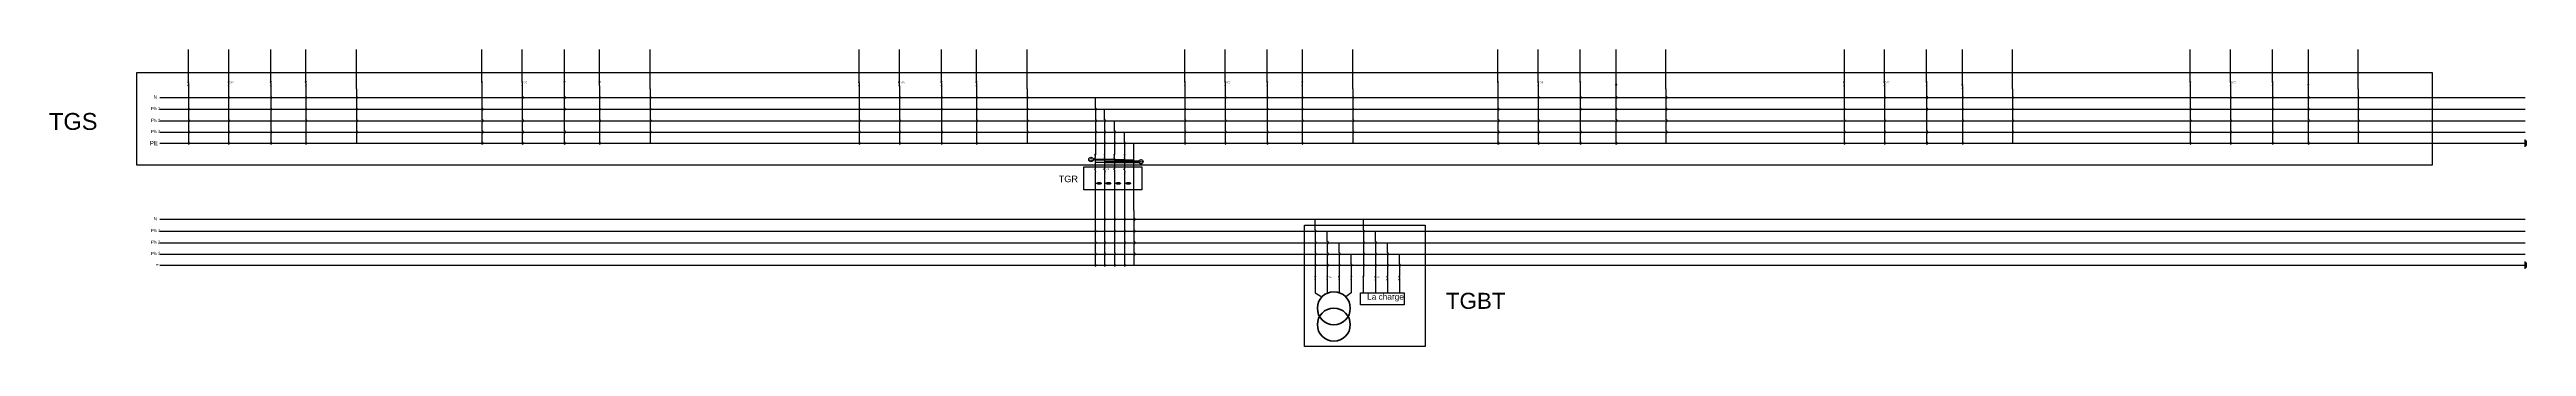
# Model space of a CAD drawing. Header units: inches. Extents: x 355 to 1848, y 183 to 399.
# Drawn here: x 487 to 1513, y 203 to 326 of the extents above; entities that cross this region are included whole.
import ezdxf

# ---------------------------------------------------------------- set-up
doc = ezdxf.new("R2010")
doc.units = ezdxf.units.IN
doc.header["$MEASUREMENT"] = 0
doc.linetypes.add('PDF_IMPORT', pattern=[1, 0.8, -0.2])
doc.styles.get("Standard").update_dxf_attribs({"font": 'arial.ttf'})

msp = doc.modelspace()

# ---------------------------------------------------------------- linework, layer by layer
at = {"color": 5}
for p, q in [((544.1, 312.9), (544.1, 326.3)), ((665.7, 312.9), (665.7, 326.3)), ((821.9, 312.9), (821.9, 326.3)), ((956.9, 312.9), (956.9, 326.3)), ((1086.6, 312.9), (1086.6, 326.3)), ((1230.1, 312.9), (1230.1, 326.3)), ((1373.4, 312.9), (1373.4, 326.3)), ((543.9, 313), (544.3, 312.7)), ((544.3, 313), (543.9, 312.7)), ((543.9, 312.6), (544.1, 312.4)), ((544.1, 311.5), (543.9, 311.5)), ((543.9, 311.5), (543.9, 311.4)), ((543.9, 311.4), (544.1, 311.4)), ((544.1, 312.4), (544.1, 311.5)), ((544.1, 311.4), (544.1, 311.3)), ((544.1, 311.2), (544.1, 306.4)), ((665.5, 313), (665.9, 312.7)), ((665.9, 313), (665.5, 312.7)), ((665.5, 312.6), (665.7, 312.4)), ((665.7, 311.5), (665.6, 311.5)), ((665.6, 311.5), (665.6, 311.4)), ((665.6, 311.4), (665.7, 311.4)), ((665.7, 312.4), (665.7, 311.5)), ((665.7, 311.4), (665.7, 311.3)), ((665.7, 311.2), (665.7, 306.4)), ((821.7, 313), (822.1, 312.7)), ((822.1, 313), (821.7, 312.7)), ((821.7, 312.6), (821.9, 312.4)), ((821.9, 311.5), (821.8, 311.5)), ((821.8, 311.5), (821.8, 311.4)), ((821.8, 311.4), (821.9, 311.4)), ((821.9, 312.4), (821.9, 311.5)), ((821.9, 311.4), (821.9, 311.3)), ((821.9, 311.2), (821.9, 306.4)), ((956.7, 313), (957.1, 312.7)), ((957.1, 313), (956.7, 312.7)), ((956.7, 312.6), (956.9, 312.4)), ((956.9, 311.5), (956.8, 311.5)), ((956.8, 311.5), (956.8, 311.4)), ((956.8, 311.4), (956.9, 311.4)), ((956.9, 312.4), (956.9, 311.5)), ((956.9, 311.4), (956.9, 311.3)), ((956.9, 311.2), (956.9, 306.4)), ((1086.4, 313), (1086.8, 312.7)), ((1086.8, 313), (1086.4, 312.7)), ((1086.4, 312.6), (1086.6, 312.4)), ((1086.6, 311.5), (1086.5, 311.5)), ((1086.5, 311.5), (1086.5, 311.4)), ((1086.5, 311.4), (1086.6, 311.4)), ((1086.6, 312.4), (1086.6, 311.5)), ((1086.6, 311.4), (1086.6, 311.3)), ((1086.6, 311.2), (1086.6, 306.4)), ((1229.8, 313), (1230.2, 312.7)), ((1230.3, 313), (1229.8, 312.7)), ((1229.8, 312.6), (1230, 312.4)), ((1230, 311.5), (1229.9, 311.5)), ((1229.9, 311.5), (1229.9, 311.4)), ((1229.9, 311.4), (1230, 311.4)), ((1230, 312.4), (1230, 311.5)), ((1230, 311.4), (1230, 311.3)), ((1230, 311.2), (1230, 306.4)), ((1373.2, 313), (1373.6, 312.7)), ((1373.6, 313), (1373.2, 312.7)), ((1373.2, 312.6), (1373.4, 312.4)), ((1373.4, 311.5), (1373.3, 311.5)), ((1373.3, 311.5), (1373.3, 311.4)), ((1373.3, 311.4), (1373.4, 311.4)), ((1373.4, 312.4), (1373.4, 311.5)), ((1373.4, 311.4), (1373.4, 311.3)), ((1373.4, 311.2), (1373.4, 306.4)), ((544.1, 306.4), (544.1, 302)), ((544.1, 301.1), (544.1, 297.2)), ((665.7, 306.4), (665.7, 302)), ((665.7, 301.1), (665.7, 297.2)), ((821.9, 306.4), (821.9, 302)), ((821.9, 301.1), (821.9, 297.2)), ((919.8, 302), (919.8, 306.4)), ((919.8, 301.1), (919.8, 297.2)), ((956.9, 306.4), (956.9, 302)), ((956.9, 301.1), (956.9, 297.2)), ((1086.6, 306.4), (1086.6, 302)), ((1086.6, 301.1), (1086.6, 297.2)), ((1230, 306.4), (1230, 302)), ((1230, 301.1), (1230, 297.2)), ((1373.4, 306.4), (1373.4, 302)), ((1373.4, 301.1), (1373.4, 297.2)), ((544.1, 296.3), (544.1, 292.5)), ((544.1, 291.7), (544.1, 287.9)), ((665.7, 296.3), (665.7, 292.5)), ((665.7, 291.7), (665.7, 287.9)), ((821.9, 296.3), (821.9, 292.5)), ((821.9, 291.7), (821.9, 287.9)), ((919.8, 296.3), (919.8, 292.5)), ((919.8, 291.6), (919.8, 287.9)), ((956.9, 296.3), (956.9, 292.5)), ((956.9, 291.7), (956.9, 287.9)), ((1086.6, 296.3), (1086.6, 292.5)), ((1086.6, 291.7), (1086.6, 287.9)), ((1230, 296.3), (1230, 292.5)), ((1230, 291.7), (1230, 287.9)), ((1373.4, 296.3), (1373.4, 292.5)), ((1373.4, 291.7), (1373.4, 287.9)), ((918.9, 281), (919.7, 281)), ((919.5, 282.9), (920, 282.6)), ((920, 282.9), (919.5, 282.6)), ((919.5, 282.5), (919.7, 282.3)), ((919.7, 281.5), (919.6, 281.5)), ((919.6, 281.5), (919.6, 281.3)), ((919.6, 281.3), (919.7, 281.3)), ((919.7, 282.3), (919.7, 281.5)), ((919.7, 281.3), (919.7, 281.2)), ((919.7, 281.1), (919.7, 280.3)), ((919.7, 280.3), (919.7, 276.8)), ((923.6, 279.5), (919.7, 279.5)), ((919.8, 287), (919.8, 282.8)), ((923.7, 279.5), (927.6, 279.5)), ((927.7, 279.5), (931.8, 279.5)), ((931.9, 279.5), (935.7, 279.5)), ((935.8, 279.5), (937.8, 279.5)), ((919.7, 276.4), (919.4, 276.7)), ((919.7, 276.8), (919.6, 276.9)), ((919.6, 276.7), (919.7, 276.8)), ((919.7, 276.8), (919.9, 276.9)), ((919.7, 276.8), (919.7, 276.8)), ((919.9, 276.7), (919.7, 276.8)), ((919.7, 275.4), (919.7, 255.9)), ((919.7, 255.9), (919.7, 251.5)), ((919.7, 250.6), (919.7, 246.7)), ((1010.9, 251.5), (1010.9, 255.9)), ((1010.9, 250.6), (1010.9, 246.7)), ((1030.9, 251.5), (1030.9, 255.9)), ((1030.9, 250.6), (1030.9, 246.7)), ((919.7, 245.8), (919.7, 242)), ((919.7, 241.1), (919.7, 237.3)), ((1010.9, 245.8), (1010.9, 242)), ((1010.9, 241.1), (1010.9, 237.3)), ((1010.9, 236.5), (1010.9, 232.2)), ((1030.9, 245.8), (1030.9, 242)), ((1030.9, 241.1), (1030.9, 237.3)), ((1030.9, 236.5), (1030.9, 232.2)), ((1010.7, 232.4), (1011.1, 232.1)), ((1011.1, 232.4), (1010.7, 232.1)), ((1010.7, 232), (1010.9, 231.8)), ((1010.9, 230.9), (1010.8, 230.9)), ((1010.8, 230.9), (1010.8, 230.8)), ((1010.8, 230.8), (1010.9, 230.8)), ((1010.9, 231.8), (1010.9, 230.9)), ((1010.9, 230.8), (1010.9, 230.7)), ((1010.9, 230.6), (1010.9, 229.8)), ((1010.9, 229.8), (1010.9, 225.4)), ((1030.6, 232.4), (1031.1, 232.1)), ((1031.1, 232.4), (1030.6, 232.1)), ((1030.6, 232), (1030.8, 231.8)), ((1030.8, 230.9), (1030.7, 230.9)), ((1030.7, 230.9), (1030.7, 230.8)), ((1030.7, 230.8), (1030.8, 230.8)), ((1030.8, 231.8), (1030.8, 230.9)), ((1030.8, 230.8), (1030.8, 230.7)), ((1030.8, 230.6), (1030.8, 229.8)), ((1030.8, 229.8), (1030.8, 225.4)), ((1010.9, 225.4), (1013.7, 223.8))]:
    msp.add_line(p, q, dxfattribs=at)
at = {"color": 1}
for p, q in [((560.8, 312.9), (560.8, 326.3)), ((682.4, 312.9), (682.4, 326.3)), ((838.6, 312.9), (838.6, 326.3)), ((973.6, 312.9), (973.6, 326.3)), ((1103.3, 312.9), (1103.3, 326.3)), ((1246.7, 312.9), (1246.7, 326.3)), ((1390.1, 312.9), (1390.1, 326.3)), ((561, 313), (560.5, 312.7)), ((560.5, 312.6), (560.7, 312.4)), ((560.6, 313), (561, 312.7)), ((560.7, 311.5), (560.6, 311.5)), ((560.6, 311.5), (560.6, 311.4)), ((560.6, 311.4), (560.7, 311.4)), ((560.7, 312.4), (560.7, 311.5)), ((560.7, 311.4), (560.7, 311.3)), ((560.7, 311.2), (560.7, 310)), ((560.7, 310), (560.7, 306.9)), ((682.2, 313), (682.6, 312.7)), ((682.6, 313), (682.2, 312.7)), ((682.2, 312.6), (682.4, 312.4)), ((682.4, 311.5), (682.2, 311.5)), ((682.2, 311.5), (682.2, 311.4)), ((682.2, 311.4), (682.4, 311.4)), ((682.4, 312.4), (682.4, 311.5)), ((682.4, 311.4), (682.4, 311.3)), ((682.4, 311.2), (682.4, 310)), ((682.4, 310), (682.4, 306.9)), ((838.8, 313), (838.3, 312.7)), ((838.3, 312.6), (838.5, 312.4)), ((838.4, 313), (838.8, 312.7)), ((838.5, 311.5), (838.4, 311.5)), ((838.4, 311.5), (838.4, 311.4)), ((838.4, 311.4), (838.5, 311.4)), ((838.5, 312.4), (838.5, 311.5)), ((838.5, 311.4), (838.5, 311.3)), ((838.6, 311.2), (838.6, 310)), ((838.6, 310), (838.6, 306.9)), ((973.4, 313), (973.8, 312.7)), ((973.8, 313), (973.4, 312.7)), ((973.4, 312.6), (973.6, 312.4)), ((973.6, 311.5), (973.4, 311.5)), ((973.4, 311.5), (973.4, 311.4)), ((973.4, 311.4), (973.6, 311.4)), ((973.6, 312.4), (973.6, 311.5)), ((973.6, 311.4), (973.6, 311.3)), ((973.6, 311.2), (973.6, 310)), ((973.6, 310), (973.6, 306.9)), ((1103.1, 313), (1103.5, 312.7)), ((1103.5, 313), (1103.1, 312.7)), ((1103.1, 312.6), (1103.3, 312.4)), ((1103.3, 311.5), (1103.1, 311.5)), ((1103.1, 311.5), (1103.1, 311.4)), ((1103.1, 311.4), (1103.3, 311.4)), ((1103.3, 312.4), (1103.3, 311.5)), ((1103.3, 311.4), (1103.3, 311.3)), ((1103.3, 311.2), (1103.3, 310)), ((1103.3, 310), (1103.3, 306.9)), ((1246.5, 313), (1246.9, 312.7)), ((1247, 313), (1246.5, 312.7)), ((1246.5, 312.6), (1246.7, 312.4)), ((1246.7, 311.5), (1246.6, 311.5)), ((1246.6, 311.5), (1246.6, 311.4)), ((1246.6, 311.4), (1246.7, 311.4)), ((1246.7, 312.4), (1246.7, 311.5)), ((1246.7, 311.4), (1246.7, 311.3)), ((1246.7, 311.2), (1246.7, 310)), ((1246.7, 310), (1246.7, 306.9)), ((1389.9, 313), (1390.3, 312.7)), ((1390.3, 313), (1389.9, 312.7)), ((1389.9, 312.6), (1390.1, 312.4)), ((1390.1, 311.5), (1389.9, 311.5)), ((1389.9, 311.5), (1389.9, 311.4)), ((1389.9, 311.4), (1390.1, 311.4)), ((1390.1, 312.4), (1390.1, 311.5)), ((1390.1, 311.4), (1390.1, 311.3)), ((1390.1, 311.2), (1390.1, 310)), ((1390.1, 310), (1390.1, 306.9)), ((532.3, 301.6), (1512.2, 301.6)), ((560.7, 306), (560.7, 301.6)), ((560.7, 301.6), (560.7, 297.2)), ((682.4, 306), (682.4, 301.6)), ((682.4, 301.6), (682.4, 297.2)), ((838.6, 306), (838.6, 301.6)), ((838.6, 301.6), (838.6, 297.2)), ((923.6, 297.2), (923.6, 301.6)), ((973.6, 306), (973.6, 301.6)), ((973.6, 301.6), (973.6, 297.2)), ((1103.3, 306), (1103.3, 301.6)), ((1103.3, 301.6), (1103.3, 297.2)), ((1246.7, 306), (1246.7, 301.6)), ((1246.7, 301.6), (1246.7, 297.2)), ((1390.1, 306), (1390.1, 301.6)), ((1390.1, 301.6), (1390.1, 297.2)), ((560.7, 296.3), (560.7, 292.5)), ((560.7, 291.6), (560.7, 287.9)), ((682.4, 296.3), (682.4, 292.5)), ((682.4, 291.6), (682.4, 287.9)), ((838.6, 296.3), (838.6, 292.5)), ((838.6, 291.6), (838.6, 287.9)), ((923.6, 296.3), (923.6, 292.5)), ((923.6, 291.6), (923.6, 287.9)), ((973.6, 296.3), (973.6, 292.5)), ((973.6, 291.6), (973.6, 287.9)), ((1103.3, 296.3), (1103.3, 292.5)), ((1103.3, 291.6), (1103.3, 287.9)), ((1246.7, 296.3), (1246.7, 292.5)), ((1246.7, 291.6), (1246.7, 287.9)), ((1390.1, 296.3), (1390.1, 292.5)), ((1390.1, 291.6), (1390.1, 287.9)), ((919.7, 280.9), (918.9, 280.9)), ((919.8, 280.9), (923.6, 280.9)), ((923.4, 282.9), (923.8, 282.6)), ((923.9, 282.9), (923.4, 282.6)), ((923.4, 282.5), (923.6, 282.3)), ((923.6, 281.5), (923.5, 281.5)), ((923.5, 281.5), (923.5, 281.3)), ((923.5, 281.3), (923.6, 281.3)), ((923.6, 287), (923.6, 282.8)), ((923.6, 282.3), (923.6, 281.5)), ((923.6, 281.3), (923.6, 281.2)), ((923.6, 281.1), (923.6, 276.8)), ((927.6, 279.7), (923.6, 279.7)), ((927.7, 279.7), (931.8, 279.7)), ((931.9, 279.7), (935.7, 279.7)), ((935.8, 279.7), (937.8, 279.7)), ((923.6, 276.4), (923.2, 276.7)), ((923.6, 276.8), (923.4, 276.9)), ((923.4, 276.7), (923.6, 276.8)), ((923.6, 276.8), (923.8, 276.9)), ((923.8, 276.7), (923.6, 276.8)), ((923.6, 275.4), (923.6, 259.5)), ((923.6, 259.5), (923.6, 256.3)), ((532.3, 251), (1512.2, 251)), ((923.6, 255.4), (923.6, 251)), ((923.6, 251), (923.6, 246.6)), ((1015.9, 246.7), (1015.9, 251)), ((1035.8, 246.7), (1035.8, 251)), ((923.6, 245.8), (923.6, 242)), ((923.6, 241.1), (923.6, 237.3)), ((1015.9, 245.8), (1015.9, 242)), ((1015.9, 241.1), (1015.9, 237.3)), ((1015.9, 236.5), (1015.9, 232.2)), ((1035.8, 245.8), (1035.8, 242)), ((1035.8, 241.1), (1035.8, 237.3)), ((1035.8, 236.5), (1035.8, 232.2)), ((1015.7, 232.4), (1016.1, 232.1)), ((1016.1, 232.4), (1015.7, 232.1)), ((1015.7, 232), (1015.9, 231.8)), ((1015.9, 230.9), (1015.7, 230.9)), ((1015.7, 230.9), (1015.7, 230.8)), ((1015.7, 230.8), (1015.9, 230.8)), ((1015.9, 231.8), (1015.9, 230.9)), ((1015.9, 230.8), (1015.9, 230.7)), ((1015.9, 230.6), (1015.9, 225.3)), ((1035.6, 232.4), (1036, 232.1)), ((1036.1, 232.4), (1035.6, 232.1)), ((1035.6, 232), (1035.8, 231.8)), ((1035.8, 230.9), (1035.7, 230.9)), ((1035.7, 230.9), (1035.7, 230.8)), ((1035.7, 230.8), (1035.8, 230.8)), ((1035.8, 231.8), (1035.8, 230.9)), ((1035.8, 230.8), (1035.8, 230.7)), ((1035.8, 230.6), (1035.8, 225.4))]:
    msp.add_line(p, q, dxfattribs=at)
at = {"color": 18, "true_color": 0x000000}
for p, q in [((578.2, 312.9), (578.2, 326.3)), ((699.9, 312.9), (699.9, 326.3)), ((856, 312.9), (856, 326.3)), ((991, 312.9), (991, 326.3)), ((1120.7, 312.9), (1120.7, 326.3)), ((1264.2, 312.9), (1264.2, 326.3)), ((1407.5, 312.9), (1407.5, 326.3)), ((578, 313), (578.4, 312.7)), ((578.5, 313), (578, 312.7)), ((578, 312.6), (578.2, 312.4)), ((578.2, 311.5), (578.1, 311.5)), ((578.1, 311.5), (578.1, 311.4)), ((578.1, 311.4), (578.2, 311.4)), ((578.2, 312.4), (578.2, 311.5)), ((578.2, 311.4), (578.2, 311.3)), ((578.2, 311.2), (578.2, 310)), ((578.2, 310), (578.2, 306.9)), ((699.6, 313), (700, 312.7)), ((700.1, 313), (699.6, 312.7)), ((699.6, 312.6), (699.8, 312.4)), ((699.8, 311.5), (699.7, 311.5)), ((699.7, 311.5), (699.7, 311.4)), ((699.7, 311.4), (699.8, 311.4)), ((699.8, 312.4), (699.8, 311.5)), ((699.8, 311.4), (699.8, 311.3)), ((699.8, 311.2), (699.8, 310)), ((699.8, 310), (699.8, 306.9)), ((855.8, 313), (856.2, 312.7)), ((856.3, 313), (855.8, 312.7)), ((855.8, 312.6), (856, 312.4)), ((856, 311.5), (855.9, 311.5)), ((855.9, 311.5), (855.9, 311.4)), ((855.9, 311.4), (856, 311.4)), ((856, 312.4), (856, 311.5)), ((856, 311.4), (856, 311.3)), ((856, 311.2), (856, 310)), ((856, 310), (856, 306.9)), ((990.8, 313), (991.2, 312.7)), ((991.3, 313), (990.8, 312.7)), ((990.8, 312.6), (991, 312.4)), ((991, 311.5), (990.9, 311.5)), ((990.9, 311.5), (990.9, 311.4)), ((990.9, 311.4), (991, 311.4)), ((991, 312.4), (991, 311.5)), ((991, 311.4), (991, 311.3)), ((991, 311.2), (991, 310)), ((991, 310), (991, 306.9)), ((1120.5, 313), (1120.9, 312.7)), ((1121, 313), (1120.5, 312.7)), ((1120.5, 312.6), (1120.7, 312.4)), ((1120.7, 311.5), (1120.6, 311.5)), ((1120.6, 311.5), (1120.6, 311.4)), ((1120.6, 311.4), (1120.7, 311.4)), ((1120.7, 312.4), (1120.7, 311.5)), ((1120.7, 311.4), (1120.7, 311.3)), ((1120.7, 311.2), (1120.7, 310)), ((1120.7, 310), (1120.7, 306.9)), ((1264, 313), (1264.4, 312.7)), ((1264.4, 313), (1264, 312.7)), ((1264, 312.6), (1264.2, 312.4)), ((1264.2, 311.5), (1264, 311.5)), ((1264, 311.5), (1264, 311.4)), ((1264, 311.4), (1264.2, 311.4)), ((1264.2, 312.4), (1264.2, 311.5)), ((1264.2, 311.4), (1264.2, 311.3)), ((1264.2, 311.2), (1264.2, 310)), ((1264.2, 310), (1264.2, 306.9)), ((1407.3, 313), (1407.7, 312.7)), ((1407.8, 313), (1407.3, 312.7)), ((1407.3, 312.6), (1407.5, 312.4)), ((1407.5, 311.5), (1407.4, 311.5)), ((1407.4, 311.5), (1407.4, 311.4)), ((1407.4, 311.4), (1407.5, 311.4)), ((1407.5, 312.4), (1407.5, 311.5)), ((1407.5, 311.4), (1407.5, 311.3)), ((1407.5, 311.2), (1407.5, 310)), ((1407.5, 310), (1407.5, 306.9)), ((578.2, 306), (578.2, 302)), ((578.2, 301.1), (578.2, 296.8)), ((699.8, 306), (699.8, 302)), ((699.8, 301.1), (699.8, 296.8)), ((856, 306), (856, 302)), ((856, 301.1), (856, 296.8)), ((991, 306), (991, 302)), ((991, 301.1), (991, 296.8)), ((1120.7, 306), (1120.7, 302)), ((1120.7, 301.1), (1120.7, 296.8)), ((1264.2, 306), (1264.2, 302)), ((1264.2, 301.1), (1264.2, 296.8)), ((1407.5, 306), (1407.5, 302)), ((1407.5, 301.1), (1407.5, 296.8)), ((532.3, 296.8), (1512.2, 296.8)), ((578.2, 296.8), (578.2, 292.5)), ((578.2, 291.6), (578.2, 287.9)), ((699.8, 296.8), (699.8, 292.5)), ((699.8, 291.6), (699.8, 287.9)), ((856, 296.8), (856, 292.5)), ((856, 291.6), (856, 287.9)), ((927.7, 292.5), (927.7, 296.8)), ((927.7, 291.6), (927.7, 287.9)), ((991, 296.8), (991, 292.5)), ((991, 291.6), (991, 287.9)), ((1120.7, 296.8), (1120.7, 292.5)), ((1120.7, 291.6), (1120.7, 287.9)), ((1264.2, 296.8), (1264.2, 292.5)), ((1264.2, 291.6), (1264.2, 287.9)), ((1407.5, 296.8), (1407.5, 292.5)), ((1407.5, 291.6), (1407.5, 287.9)), ((919.7, 280.8), (918.9, 280.8)), ((919.8, 280.8), (923.6, 280.8)), ((923.7, 280.8), (927.7, 280.8)), ((927.9, 282.9), (927.4, 282.6)), ((927.4, 282.5), (927.6, 282.3)), ((927.5, 282.9), (927.9, 282.6)), ((927.6, 281.5), (927.5, 281.5)), ((927.5, 281.5), (927.5, 281.3)), ((927.5, 281.3), (927.6, 281.3)), ((927.6, 282.3), (927.6, 281.5)), ((927.6, 281.3), (927.6, 281.2)), ((927.7, 287), (927.7, 282.8)), ((927.7, 281.1), (927.7, 276.8)), ((927.7, 276.4), (927.3, 276.7)), ((927.7, 276.8), (927.5, 276.9)), ((927.5, 276.7), (927.7, 276.8)), ((927.7, 276.8), (927.8, 276.9)), ((927.8, 276.7), (927.7, 276.8)), ((927.7, 275.4), (927.7, 259.5)), ((927.7, 259.5), (927.7, 256.3)), ((927.7, 255.5), (927.7, 251.5)), ((927.7, 250.6), (927.7, 246.2)), ((532.3, 246.2), (1512.2, 246.2)), ((927.7, 246.2), (927.7, 242)), ((927.7, 241.1), (927.7, 237.4)), ((1020.8, 242), (1020.8, 246.2)), ((1020.8, 241.1), (1020.8, 237.3)), ((1020.8, 236.5), (1020.8, 232.2)), ((1040.8, 242), (1040.8, 246.2)), ((1040.8, 241.1), (1040.8, 237.3)), ((1040.8, 236.5), (1040.8, 232.2)), ((1020.6, 232.4), (1021, 232.1)), ((1021.1, 232.4), (1020.6, 232.1)), ((1020.6, 232), (1020.8, 231.8)), ((1020.8, 230.9), (1020.7, 230.9)), ((1020.7, 230.9), (1020.7, 230.8)), ((1020.7, 230.8), (1020.8, 230.8)), ((1020.8, 231.8), (1020.8, 230.9)), ((1020.8, 230.8), (1020.8, 230.7)), ((1020.8, 230.6), (1020.8, 225.5)), ((1040.6, 232.4), (1041, 232.1)), ((1041, 232.4), (1040.6, 232.1)), ((1040.6, 232), (1040.8, 231.8)), ((1040.8, 230.9), (1040.6, 230.9)), ((1040.6, 230.9), (1040.6, 230.8)), ((1040.6, 230.8), (1040.8, 230.8)), ((1040.8, 231.8), (1040.8, 230.9)), ((1040.8, 230.8), (1040.8, 230.7)), ((1040.8, 230.6), (1040.8, 225.4))]:
    msp.add_line(p, q, dxfattribs=at)
for p, q in [((592.7, 312.9), (592.7, 326.3)), ((714.4, 312.9), (714.4, 326.3)), ((870.5, 312.9), (870.5, 326.3)), ((1005.6, 312.9), (1005.6, 326.3)), ((1135.6, 311.7), (1135.6, 326.3)), ((1279, 311.7), (1279, 326.3)), ((1422.4, 311.7), (1422.4, 326.3)), ((592.5, 313), (592.9, 312.7)), ((593, 313), (592.5, 312.7)), ((592.5, 312.6), (592.7, 312.4)), ((592.7, 311.5), (592.6, 311.5)), ((592.6, 311.5), (592.6, 311.4)), ((592.6, 311.4), (592.7, 311.4)), ((592.7, 312.4), (592.7, 311.5)), ((592.7, 311.4), (592.7, 311.3)), ((592.7, 311.2), (592.7, 310)), ((592.7, 310), (592.7, 306.9)), ((714.6, 313), (714.1, 312.7)), ((714.1, 312.6), (714.3, 312.4)), ((714.2, 313), (714.6, 312.7)), ((714.3, 311.5), (714.2, 311.5)), ((714.2, 311.5), (714.2, 311.4)), ((714.2, 311.4), (714.3, 311.4)), ((714.3, 312.4), (714.3, 311.5)), ((714.3, 311.4), (714.3, 311.3)), ((714.4, 311.2), (714.4, 310)), ((714.4, 310), (714.4, 306.9)), ((870.3, 313), (870.7, 312.7)), ((870.8, 313), (870.3, 312.7)), ((870.3, 312.6), (870.5, 312.4)), ((870.5, 311.5), (870.4, 311.5)), ((870.4, 311.5), (870.4, 311.4)), ((870.4, 311.4), (870.5, 311.4)), ((870.5, 312.4), (870.5, 311.5)), ((870.5, 311.4), (870.5, 311.3)), ((870.5, 311.2), (870.5, 310)), ((870.5, 310), (870.5, 306.9)), ((1005.8, 313), (1005.3, 312.7)), ((1005.3, 312.6), (1005.5, 312.4)), ((1005.4, 313), (1005.8, 312.7)), ((1005.5, 311.5), (1005.4, 311.5)), ((1005.4, 311.5), (1005.4, 311.4)), ((1005.4, 311.4), (1005.5, 311.4)), ((1005.5, 312.4), (1005.5, 311.5)), ((1005.5, 311.4), (1005.5, 311.3)), ((1005.5, 311.2), (1005.5, 310)), ((1005.5, 310), (1005.5, 306.9)), ((1135.3, 311.9), (1135.8, 311.6)), ((1135.8, 311.9), (1135.3, 311.6)), ((1135.3, 311.5), (1135.5, 311.3)), ((1135.5, 310.4), (1135.4, 310.4)), ((1135.4, 310.4), (1135.4, 310.3)), ((1135.4, 310.3), (1135.5, 310.3)), ((1135.5, 311.3), (1135.5, 310.4)), ((1135.5, 310.3), (1135.5, 310.1)), ((1135.5, 310), (1135.5, 308.9)), ((1135.5, 310), (1135.5, 306.9)), ((1278.8, 311.9), (1279.2, 311.6)), ((1279.2, 311.9), (1278.8, 311.6)), ((1278.8, 311.5), (1279, 311.3)), ((1279, 310.4), (1278.9, 310.4)), ((1278.9, 310.4), (1278.9, 310.3)), ((1278.9, 310.3), (1279, 310.3)), ((1279, 311.3), (1279, 310.4)), ((1279, 310.3), (1279, 310.1)), ((1279, 310), (1279, 308.9)), ((1279, 310), (1279, 306.9)), ((1422.1, 311.9), (1422.5, 311.6)), ((1422.6, 311.9), (1422.1, 311.6)), ((1422.1, 311.5), (1422.3, 311.3)), ((1422.3, 310.4), (1422.2, 310.4)), ((1422.2, 310.4), (1422.2, 310.3)), ((1422.2, 310.3), (1422.3, 310.3)), ((1422.3, 311.3), (1422.3, 310.4)), ((1422.3, 310.3), (1422.3, 310.1)), ((1422.3, 310), (1422.3, 308.9)), ((1422.3, 310), (1422.3, 306.9)), ((592.7, 306), (592.7, 302)), ((592.7, 301.1), (592.7, 297.2)), ((714.4, 306), (714.4, 302)), ((714.4, 301.1), (714.4, 297.2)), ((870.5, 306), (870.5, 302)), ((870.5, 301.1), (870.5, 297.2)), ((1005.5, 306), (1005.5, 302)), ((1005.5, 301.1), (1005.5, 297.2)), ((1135.5, 306), (1135.5, 302)), ((1135.5, 301.1), (1135.5, 297.2)), ((1279, 306), (1279, 302)), ((1279, 301.1), (1279, 297.2)), ((1422.3, 306), (1422.3, 302)), ((1422.3, 301.1), (1422.3, 297.2)), ((592.7, 296.3), (592.7, 292.1)), ((592.7, 292.1), (592.7, 287.9)), ((714.4, 296.3), (714.4, 292.1)), ((714.4, 292.1), (714.4, 287.9)), ((870.5, 296.3), (870.5, 292.1)), ((870.5, 292.1), (870.5, 287.9)), ((931.9, 287.9), (931.9, 292.1)), ((1005.5, 296.3), (1005.5, 292.1)), ((1005.5, 292.1), (1005.5, 287.9)), ((1135.5, 296.3), (1135.5, 292.1)), ((1135.5, 292.1), (1135.5, 287.9)), ((1279, 296.3), (1279, 292.1)), ((1279, 292.1), (1279, 287.9)), ((1422.3, 296.3), (1422.3, 292.1)), ((1422.3, 292.1), (1422.3, 287.9)), ((919.7, 280.7), (918.9, 280.7)), ((919.8, 280.7), (923.6, 280.7)), ((923.7, 280.7), (927.6, 280.7)), ((927.7, 280.7), (931.9, 280.7)), ((931.8, 279.9), (927.7, 279.9)), ((931.7, 282.9), (932.1, 282.6)), ((932.1, 282.9), (931.7, 282.6)), ((931.7, 282.5), (931.9, 282.3)), ((931.9, 281.5), (931.7, 281.5)), ((931.7, 281.5), (931.7, 281.3)), ((931.7, 281.3), (931.9, 281.3)), ((931.9, 287), (931.9, 282.8)), ((931.9, 282.3), (931.9, 281.5)), ((931.9, 281.3), (931.9, 281.2)), ((931.9, 281.1), (931.9, 276.8)), ((935.7, 280.1), (931.9, 280.1)), ((931.9, 279.9), (935.7, 279.9)), ((935.8, 280.1), (937.8, 280.1)), ((935.8, 279.9), (937.8, 279.9)), ((920.8, 270.8), (919.7, 270.8)), ((924.6, 270.8), (923.6, 270.8)), ((928.7, 270.8), (927.7, 270.8)), ((932.9, 270.8), (931.9, 270.8)), ((931.9, 259.5), (931.9, 256.3)), ((931.9, 255.5), (931.9, 251.5)), ((931.9, 250.6), (931.9, 246.7)), ((931.9, 245.8), (931.9, 241.5)), ((931.9, 241.5), (931.9, 237.3)), ((1025.8, 237.3), (1025.8, 241.5)), ((1025.8, 236.5), (1025.8, 232.2)), ((1045.8, 237.3), (1045.8, 241.5)), ((1045.8, 236.5), (1045.8, 232.2)), ((1025.6, 232.4), (1026, 232.1)), ((1026.1, 232.4), (1025.6, 232.1)), ((1025.6, 232), (1025.8, 231.8)), ((1025.8, 230.9), (1025.7, 230.9)), ((1025.7, 230.9), (1025.7, 230.8)), ((1025.7, 230.8), (1025.8, 230.8)), ((1025.8, 231.8), (1025.8, 230.9)), ((1025.8, 230.8), (1025.8, 230.7)), ((1025.8, 230.6), (1025.8, 226.3)), ((1025.8, 226.3), (1025.8, 225.4)), ((1045.6, 232.4), (1046, 232.1)), ((1046, 232.4), (1045.6, 232.1)), ((1045.6, 232), (1045.8, 231.8)), ((1045.8, 230.9), (1045.6, 230.9)), ((1045.6, 230.9), (1045.6, 230.8)), ((1045.6, 230.8), (1045.8, 230.8)), ((1045.8, 231.8), (1045.8, 230.9)), ((1045.8, 230.8), (1045.8, 230.7)), ((1045.8, 230.6), (1045.8, 225.4)), ((1025.8, 225.4), (1023.6, 223.7))]:
    msp.add_line(p, q)
at = {"color": 116, "true_color": 0x136734}
for p, q in [((613.7, 310), (613.7, 326.3)), ((735.4, 310), (735.4, 326.3)), ((891.5, 310), (891.5, 326.3)), ((1026.5, 310), (1026.5, 326.3)), ((1156.2, 310), (1156.2, 326.3)), ((1299.7, 310), (1299.7, 326.3)), ((1443, 310), (1443, 326.3)), ((613.7, 310), (613.7, 306.9)), ((735.4, 310), (735.4, 306.9)), ((891.5, 310), (891.5, 306.9)), ((1026.5, 310), (1026.5, 306.9)), ((1156.2, 310), (1156.2, 306.9)), ((1299.7, 310), (1299.7, 306.9)), ((1443, 310), (1443, 306.9)), ((613.7, 306), (613.7, 302)), ((613.7, 301.1), (613.7, 297.2)), ((735.4, 306), (735.4, 302)), ((735.4, 301.1), (735.4, 297.2)), ((891.5, 306), (891.5, 302)), ((891.5, 301.1), (891.5, 297.2)), ((1026.5, 306), (1026.5, 302)), ((1026.5, 301.1), (1026.5, 297.2)), ((1156.2, 306), (1156.2, 302)), ((1156.2, 301.1), (1156.2, 297.2)), ((1299.7, 306), (1299.7, 302)), ((1299.7, 301.1), (1299.7, 297.2)), ((1443, 306), (1443, 302)), ((1443, 301.1), (1443, 297.2)), ((532.3, 287.5), (1512.2, 287.5)), ((613.7, 296.3), (613.7, 292.5)), ((613.7, 291.6), (613.7, 287.5)), ((735.4, 296.3), (735.4, 292.5)), ((735.4, 291.6), (735.4, 287.5)), ((891.5, 296.3), (891.5, 292.5)), ((891.5, 291.6), (891.5, 287.5)), ((935.8, 259.5), (935.8, 287.5)), ((1026.5, 296.3), (1026.5, 292.5)), ((1026.5, 291.6), (1026.5, 287.5)), ((1156.2, 296.3), (1156.2, 292.5)), ((1156.2, 291.6), (1156.2, 287.5)), ((1299.7, 296.3), (1299.7, 292.5)), ((1299.7, 291.6), (1299.7, 287.5)), ((1443, 296.3), (1443, 292.5)), ((1443, 291.6), (1443, 287.5)), ((1512.2, 287.5), (1512.2, 289)), ((1512.2, 285.9), (1512.2, 287.5)), ((1512.5, 286.3), (1512.5, 288.7)), ((1512.7, 286.5), (1512.7, 288.5)), ((919.7, 280.6), (918.9, 280.6)), ((919.8, 280.6), (923.6, 280.6)), ((923.7, 280.6), (927.6, 280.6)), ((927.7, 280.6), (931.8, 280.6)), ((931.9, 280.6), (935.8, 280.6)), ((935.8, 280.2), (937.9, 280.2)), ((935.8, 259.5), (935.8, 256.3)), ((935.8, 255.4), (935.8, 251.5)), ((935.8, 250.6), (935.8, 246.7)), ((532.3, 236.9), (1512.2, 236.9)), ((935.8, 245.8), (935.8, 242)), ((935.8, 241.1), (935.8, 236.9)), ((1512.2, 236.9), (1512.2, 238.4)), ((1512.2, 235.4), (1512.2, 236.9)), ((1512.5, 235.7), (1512.5, 238.1)), ((1512.7, 235.9), (1512.7, 237.9))]:
    msp.add_line(p, q, dxfattribs=at)
at = {"color": 177, "true_color": 0x293189}
for p, q in [((532.3, 306.4), (1512.2, 306.4)), ((532.3, 255.9), (1512.2, 255.9))]:
    msp.add_line(p, q, dxfattribs=at)
at = {"color": 7}
for p, q in [((532.3, 292.1), (1512.2, 292.1)), ((532.3, 241.5), (1512.2, 241.5))]:
    msp.add_line(p, q, dxfattribs=at)
at = {"color": 5, "linetype": 'PDF_IMPORT'}
for p, q in [((919.7, 276.4), (919.7, 276.1)), ((919.7, 275.9), (919.7, 275.7)), ((919.7, 275.7), (919.9, 275.7)), ((919.9, 275.4), (919.7, 275.4)), ((919.9, 275.7), (919.9, 275.4))]:
    msp.add_line(p, q, dxfattribs=at)
at = {"color": 3}
for p, q in [((920.8, 270.8), (921.6, 270.8)), ((921.6, 270.8), (921.5, 270.9)), ((921.6, 270.8), (921.5, 270.7)), ((922, 270.8), (922.2, 270.8)), ((922.2, 270.8), (922.2, 271)), ((922.2, 270.6), (922.2, 270.8)), ((922.3, 270.8), (922.3, 270.9)), ((922.3, 270.7), (922.3, 270.8)), ((922.4, 270.8), (922.4, 270.9)), ((922.4, 270.7), (922.4, 270.8)), ((922.5, 270.8), (922.5, 270.8)), ((924.6, 270.8), (925.5, 270.8)), ((925.5, 270.8), (925.4, 270.9)), ((925.5, 270.8), (925.4, 270.7)), ((925.9, 270.8), (926.1, 270.8)), ((926.1, 270.8), (926.1, 271)), ((926.1, 270.6), (926.1, 270.8)), ((926.2, 270.8), (926.2, 270.9)), ((926.2, 270.7), (926.2, 270.8)), ((926.3, 270.8), (926.3, 270.9)), ((926.3, 270.7), (926.3, 270.8)), ((926.4, 270.8), (926.4, 270.8)), ((928.7, 270.8), (929.5, 270.8)), ((929.5, 270.8), (929.5, 270.9)), ((929.5, 270.8), (929.5, 270.7)), ((929.9, 270.8), (930.1, 270.8)), ((930.1, 270.8), (930.1, 271)), ((930.1, 270.6), (930.1, 270.8)), ((930.2, 270.8), (930.2, 270.9)), ((930.2, 270.7), (930.2, 270.8)), ((930.3, 270.8), (930.3, 270.9)), ((930.3, 270.7), (930.3, 270.8)), ((930.4, 270.8), (930.4, 270.8)), ((932.9, 270.8), (933.8, 270.8)), ((933.8, 270.8), (933.7, 270.9)), ((933.8, 270.8), (933.7, 270.7)), ((934.1, 270.8), (934.4, 270.8)), ((934.4, 270.8), (934.4, 271)), ((934.4, 270.8), (934.4, 270.9)), ((934.4, 270.6), (934.4, 270.8)), ((934.4, 270.7), (934.4, 270.8)), ((934.5, 270.8), (934.5, 270.9)), ((934.5, 270.7), (934.5, 270.8)), ((934.6, 270.8), (934.6, 270.8))]:
    msp.add_line(p, q, dxfattribs=at)
at = {"color": 1, "linetype": 'PDF_IMPORT'}
for p, q in [((923.6, 276.4), (923.6, 276.1)), ((923.6, 275.9), (923.6, 275.7)), ((923.6, 275.7), (923.8, 275.7)), ((923.8, 275.4), (923.6, 275.4)), ((923.8, 275.7), (923.8, 275.4))]:
    msp.add_line(p, q, dxfattribs=at)
at = {"color": 18, "linetype": 'PDF_IMPORT', "true_color": 0x000000}
for p, q in [((927.6, 275.9), (927.6, 275.7)), ((927.6, 275.7), (927.8, 275.7)), ((927.7, 276.4), (927.7, 276.1)), ((927.8, 275.4), (927.7, 275.4)), ((927.8, 275.7), (927.8, 275.4))]:
    msp.add_line(p, q, dxfattribs=at)
at = {"color": 7, "true_color": 0xffffff}
for p, q in [((931.9, 276.4), (931.5, 276.7)), ((931.9, 276.8), (931.7, 276.9)), ((931.7, 276.7), (931.9, 276.8)), ((931.9, 276.8), (932, 276.9)), ((932, 276.7), (931.9, 276.8)), ((931.9, 275.4), (931.9, 259.5))]:
    msp.add_line(p, q, dxfattribs=at)
at = {"color": 7, "linetype": 'PDF_IMPORT', "true_color": 0xffffff}
msp.add_line((931.8, 274.4), (931.9, 274.4), dxfattribs=at)
at = {"linetype": 'PDF_IMPORT'}
for p, q in [((931.9, 276.4), (931.9, 276.1)), ((931.9, 275.9), (931.9, 275.7)), ((931.9, 275.7), (932, 275.7)), ((932, 275.4), (931.9, 275.4)), ((932, 275.7), (932, 275.4))]:
    msp.add_line(p, q, dxfattribs=at)
for points in [[(1473.8, 316.6), (522.6, 316.6), (522.6, 278.5), (1473.8, 278.5)], [(915, 277.7), (939, 277.7), (939, 268.1), (915, 268.1)], [(1006.5, 253.4), (1056.5, 253.4), (1056.5, 203.1), (1006.5, 203.1)], [(1029.7, 225.4), (1047.8, 225.4), (1047.8, 220.4), (1029.7, 220.4)]]:
    msp.add_lwpolyline(points, close=True)
at = {"color": 8}
for points in [[(920.8, 271.1), (922, 271.1), (922, 270.5), (920.8, 270.5)], [(924.6, 271.1), (925.9, 271.1), (925.9, 270.5), (924.6, 270.5)], [(928.7, 271.1), (929.9, 271.1), (929.9, 270.5), (928.7, 270.5)], [(932.9, 271.1), (934.1, 271.1), (934.1, 270.5), (932.9, 270.5)]]:
    msp.add_lwpolyline(points, close=True, dxfattribs=at)
for centre, radius in [((918, 280.7), 0.904), ((938.7, 279.8), 0.904), ((938.7, 279.8), 0.137)]:
    msp.add_circle(centre, radius)
at = {"color": 175, "true_color": 0x4554a5}
msp.add_circle((917.5, 280.4), 0.122, dxfattribs=at)
at = {"color": 40, "true_color": 0xf8d731}
for centre, radius in [((918, 281.2), 0.122), ((938.7, 280.5), 0.137)]:
    msp.add_circle(centre, radius, dxfattribs=at)
at = {"color": 242, "true_color": 0xcd2027}
for centre, radius in [((918.3, 280.4), 0.122), ((939.4, 279.8), 0.137)]:
    msp.add_circle(centre, radius, dxfattribs=at)
at = {"color": 116, "true_color": 0x136734}
msp.add_circle((938.1, 279.7), 0.137, dxfattribs=at)
at = {"color": 152, "true_color": 0x2776bb}
msp.add_circle((938.7, 279.1), 0.137, dxfattribs=at)
at = {"linetype": 'Continuous', "lineweight": 100}
for centre in [(1018.6, 219), (1018.6, 212.2)]:
    msp.add_circle(centre, 6.83, dxfattribs=at)
at = {"color": 5}
for centre, radius, start, end in [((544.1, 311.2), 0.0521, 92.8678, 272.8678), ((665.7, 311.2), 0.0521, 92.8678, 272.8678), ((821.9, 311.2), 0.0521, 92.8678, 272.8678), ((956.9, 311.2), 0.0521, 92.8678, 272.8678), ((1086.6, 311.2), 0.0521, 92.8678, 272.8678), ((1230, 311.2), 0.0521, 92.8678, 272.8678), ((1373.4, 311.2), 0.0521, 92.8678, 272.8678), ((544.1, 301.6), 0.434, 270, 90), ((665.7, 301.6), 0.434, 270, 90), ((821.9, 301.6), 0.434, 270, 90), ((919.8, 301.6), 0.434, 270, 90), ((956.9, 301.6), 0.434, 270, 90), ((1086.6, 301.6), 0.434, 270, 90), ((1230, 301.6), 0.434, 270, 90), ((1373.4, 301.6), 0.434, 270, 90), ((544.1, 296.8), 0.434, 270, 90), ((544.1, 292.1), 0.434, 270, 90), ((544.1, 287.5), 0.434, 270, 90), ((665.7, 296.8), 0.434, 270, 90), ((665.7, 292.1), 0.434, 270, 90), ((665.7, 287.5), 0.434, 270, 90), ((821.9, 296.8), 0.434, 270, 90), ((821.9, 292.1), 0.434, 270, 90), ((821.9, 287.5), 0.434, 270, 90), ((919.8, 296.8), 0.434, 270, 90), ((919.8, 292.1), 0.434, 270, 90), ((919.8, 287.5), 0.434, 270, 90), ((956.9, 296.8), 0.434, 270, 90), ((956.9, 292.1), 0.434, 270, 90), ((956.9, 287.5), 0.434, 270, 90), ((1086.6, 296.8), 0.434, 270, 90), ((1086.6, 292.1), 0.434, 270, 90), ((1086.6, 287.5), 0.434, 270, 90), ((1230, 296.8), 0.434, 270, 90), ((1230, 292.1), 0.434, 270, 90), ((1230, 287.5), 0.434, 270, 90), ((1373.4, 296.8), 0.434, 270, 90), ((1373.4, 292.1), 0.434, 270, 90), ((1373.4, 287.5), 0.434, 270, 90), ((919.7, 281.2), 0.0521, 92.8678, 272.8678), ((923.6, 279.5), 0.0638, 0, 180), ((927.7, 279.5), 0.0638, 0, 180), ((931.9, 279.5), 0.0638, 0, 180), ((935.8, 279.5), 0.0638, 0, 180), ((919.7, 251), 0.434, 270, 90), ((919.7, 246.2), 0.434, 270, 90), ((1010.9, 251), 0.434, 270, 90), ((1010.9, 246.2), 0.434, 270, 90), ((1030.9, 251), 0.434, 270, 90), ((1030.9, 246.2), 0.434, 270, 90), ((919.7, 241.5), 0.434, 270, 90), ((919.7, 236.9), 0.434, 270, 90), ((1010.9, 241.5), 0.434, 270, 90), ((1010.9, 236.9), 0.434, 270, 90), ((1030.9, 241.5), 0.434, 270, 90), ((1030.9, 236.9), 0.434, 270, 90), ((1010.9, 230.6), 0.0521, 92.8678, 272.8678), ((1030.8, 230.6), 0.0521, 92.8678, 272.8678)]:
    msp.add_arc(centre, radius, start, end, dxfattribs=at)
at = {"color": 1}
for centre, radius, start, end in [((560.7, 311.2), 0.0521, 92.8678, 272.8678), ((682.4, 311.2), 0.0521, 92.8678, 272.8678), ((838.6, 311.2), 0.0521, 92.8678, 272.8678), ((973.6, 311.2), 0.0521, 92.8678, 272.8678), ((1103.3, 311.2), 0.0521, 92.8678, 272.8678), ((1246.7, 311.2), 0.0521, 92.8678, 272.8678), ((1390.1, 311.2), 0.0521, 92.8678, 272.8678), ((560.7, 306.4), 0.434, 270, 90), ((682.4, 306.4), 0.434, 270, 90), ((838.6, 306.4), 0.434, 270, 90), ((973.6, 306.4), 0.434, 270, 90), ((1103.3, 306.4), 0.434, 270, 90), ((1246.7, 306.4), 0.434, 270, 90), ((1390.1, 306.4), 0.434, 270, 90), ((560.7, 296.8), 0.434, 270, 90), ((560.7, 292.1), 0.434, 270, 90), ((560.7, 287.5), 0.434, 270, 90), ((682.4, 296.8), 0.434, 270, 90), ((682.4, 292.1), 0.434, 270, 90), ((682.4, 287.5), 0.434, 270, 90), ((838.6, 296.8), 0.434, 270, 90), ((838.6, 292.1), 0.434, 270, 90), ((838.6, 287.5), 0.434, 270, 90), ((923.6, 296.8), 0.434, 270, 90), ((923.6, 292.1), 0.434, 270, 90), ((923.6, 287.5), 0.434, 270, 90), ((973.6, 296.8), 0.434, 270, 90), ((973.6, 292.1), 0.434, 270, 90), ((973.6, 287.5), 0.434, 270, 90), ((1103.3, 296.8), 0.434, 270, 90), ((1103.3, 292.1), 0.434, 270, 90), ((1103.3, 287.5), 0.434, 270, 90), ((1246.7, 296.8), 0.434, 270, 90), ((1246.7, 292.1), 0.434, 270, 90), ((1246.7, 287.5), 0.434, 270, 90), ((1390.1, 296.8), 0.434, 270, 90), ((1390.1, 292.1), 0.434, 270, 90), ((1390.1, 287.5), 0.434, 270, 90), ((919.7, 280.9), 0.0638, 0, 180), ((923.6, 281.2), 0.0521, 92.8678, 272.8678), ((927.7, 279.7), 0.0638, 0, 180), ((931.9, 279.7), 0.0638, 0, 180), ((935.8, 279.7), 0.0638, 0, 180), ((923.6, 255.9), 0.434, 270, 90), ((923.6, 246.2), 0.434, 270, 90), ((1015.9, 246.2), 0.434, 270, 90), ((1035.8, 246.2), 0.434, 270, 90), ((923.6, 241.5), 0.434, 270, 90), ((923.6, 236.9), 0.434, 270, 90), ((1015.9, 241.5), 0.434, 270, 90), ((1015.9, 236.9), 0.434, 270, 90), ((1035.8, 241.5), 0.434, 270, 90), ((1035.8, 236.9), 0.434, 270, 90), ((1015.9, 230.6), 0.0521, 92.8678, 272.8678), ((1035.8, 230.6), 0.0521, 92.8678, 272.8678)]:
    msp.add_arc(centre, radius, start, end, dxfattribs=at)
at = {"color": 18, "true_color": 0x000000}
for centre, radius, start, end in [((578.2, 311.2), 0.0521, 92.8678, 272.8678), ((699.8, 311.2), 0.0521, 92.8678, 272.8678), ((856, 311.2), 0.0521, 92.8678, 272.8678), ((991, 311.2), 0.0521, 92.8678, 272.8678), ((1120.7, 311.2), 0.0521, 92.8678, 272.8678), ((1264.2, 311.2), 0.0521, 92.8678, 272.8678), ((1407.5, 311.2), 0.0521, 92.8678, 272.8678), ((578.2, 306.4), 0.434, 270, 90), ((578.2, 301.6), 0.434, 270, 90), ((699.8, 306.4), 0.434, 270, 90), ((699.8, 301.6), 0.434, 270, 90), ((856, 306.4), 0.434, 270, 90), ((856, 301.6), 0.434, 270, 90), ((991, 306.4), 0.434, 270, 90), ((991, 301.6), 0.434, 270, 90), ((1120.7, 306.4), 0.434, 270, 90), ((1120.7, 301.6), 0.434, 270, 90), ((1264.2, 306.4), 0.434, 270, 90), ((1264.2, 301.6), 0.434, 270, 90), ((1407.5, 306.4), 0.434, 270, 90), ((1407.5, 301.6), 0.434, 270, 90), ((578.2, 292.1), 0.434, 270, 90), ((578.2, 287.5), 0.434, 270, 90), ((699.8, 292.1), 0.434, 270, 90), ((699.8, 287.5), 0.434, 270, 90), ((856, 292.1), 0.434, 270, 90), ((856, 287.5), 0.434, 270, 90), ((927.7, 292.1), 0.434, 270, 90), ((927.7, 287.5), 0.434, 270, 90), ((991, 292.1), 0.434, 270, 90), ((991, 287.5), 0.434, 270, 90), ((1120.7, 292.1), 0.434, 270, 90), ((1120.7, 287.5), 0.434, 270, 90), ((1264.2, 292.1), 0.434, 270, 90), ((1264.2, 287.5), 0.434, 270, 90), ((1407.5, 292.1), 0.434, 270, 90), ((1407.5, 287.5), 0.434, 270, 90), ((919.7, 280.8), 0.0638, 0, 180), ((923.6, 280.8), 0.0638, 0, 180), ((927.7, 281.2), 0.0521, 92.8678, 272.8678), ((927.7, 255.9), 0.434, 270, 90), ((927.7, 251), 0.434, 270, 90), ((927.7, 241.6), 0.434, 270, 90), ((927.7, 236.9), 0.434, 270, 90), ((1020.8, 241.5), 0.434, 270, 90), ((1020.8, 236.9), 0.434, 270, 90), ((1040.8, 241.5), 0.434, 270, 90), ((1040.8, 236.9), 0.434, 270, 90), ((1020.8, 230.6), 0.0521, 92.8678, 272.8678), ((1040.8, 230.6), 0.0521, 92.8678, 272.8678)]:
    msp.add_arc(centre, radius, start, end, dxfattribs=at)
for centre, radius, start, end in [((592.7, 311.2), 0.0521, 92.8678, 272.8678), ((714.4, 311.2), 0.0521, 92.8678, 272.8678), ((870.5, 311.2), 0.0521, 92.8678, 272.8678), ((1005.5, 311.2), 0.0521, 92.8678, 272.8678), ((1135.5, 310.1), 0.0521, 92.8678, 272.8678), ((1279, 310.1), 0.0521, 92.8678, 272.8678), ((1422.3, 310.1), 0.0521, 92.8678, 272.8678), ((592.7, 306.4), 0.434, 270, 90), ((592.7, 301.6), 0.434, 270, 90), ((714.4, 306.4), 0.434, 270, 90), ((714.4, 301.6), 0.434, 270, 90), ((870.5, 306.4), 0.434, 270, 90), ((870.5, 301.6), 0.434, 270, 90), ((1005.5, 306.4), 0.434, 270, 90), ((1005.5, 301.6), 0.434, 270, 90), ((1135.5, 306.4), 0.434, 270, 90), ((1135.5, 301.6), 0.434, 270, 90), ((1279, 306.4), 0.434, 270, 90), ((1279, 301.6), 0.434, 270, 90), ((1422.3, 306.4), 0.434, 270, 90), ((1422.3, 301.6), 0.434, 270, 90), ((592.7, 296.8), 0.434, 270, 90), ((592.7, 287.5), 0.434, 270, 90), ((714.4, 296.8), 0.434, 270, 90), ((714.4, 287.5), 0.434, 270, 90), ((870.5, 296.8), 0.434, 270, 90), ((870.5, 287.5), 0.434, 270, 90), ((931.9, 287.5), 0.434, 270, 90), ((1005.5, 296.8), 0.434, 270, 90), ((1005.5, 287.5), 0.434, 270, 90), ((1135.5, 296.8), 0.434, 270, 90), ((1135.5, 287.5), 0.434, 270, 90), ((1279, 296.8), 0.434, 270, 90), ((1279, 287.5), 0.434, 270, 90), ((1422.3, 296.8), 0.434, 270, 90), ((1422.3, 287.5), 0.434, 270, 90), ((919.7, 280.7), 0.0638, 0, 180), ((923.6, 280.7), 0.0638, 0, 180), ((927.7, 280.7), 0.0638, 0, 180), ((931.9, 281.2), 0.0521, 92.8678, 272.8678), ((931.9, 279.9), 0.0638, 0, 180), ((935.8, 280.1), 0.0638, 0, 180), ((935.8, 279.9), 0.0638, 0, 180), ((931.9, 255.9), 0.434, 270, 90), ((931.9, 251), 0.434, 270, 90), ((931.9, 246.2), 0.434, 270, 90), ((931.9, 236.9), 0.434, 270, 90), ((1025.8, 236.9), 0.434, 270, 90), ((1045.8, 236.9), 0.434, 270, 90), ((1025.8, 230.6), 0.0521, 92.8678, 272.8678), ((1045.8, 230.6), 0.0521, 92.8678, 272.8678)]:
    msp.add_arc(centre, radius, start, end)
at = {"color": 116, "true_color": 0x136734}
for centre, radius, start, end in [((613.7, 306.4), 0.434, 270, 90), ((613.7, 301.6), 0.434, 270, 90), ((735.4, 306.4), 0.434, 270, 90), ((735.4, 301.6), 0.434, 270, 90), ((891.5, 306.4), 0.434, 270, 90), ((891.5, 301.6), 0.434, 270, 90), ((1026.5, 306.4), 0.434, 270, 90), ((1026.5, 301.6), 0.434, 270, 90), ((1156.2, 306.4), 0.434, 270, 90), ((1156.2, 301.6), 0.434, 270, 90), ((1299.7, 306.4), 0.434, 270, 90), ((1299.7, 301.6), 0.434, 270, 90), ((1443, 306.4), 0.434, 270, 90), ((1443, 301.6), 0.434, 270, 90), ((613.7, 296.8), 0.434, 270, 90), ((613.7, 292.1), 0.434, 270, 90), ((735.4, 296.8), 0.434, 270, 90), ((735.4, 292.1), 0.434, 270, 90), ((891.5, 296.8), 0.434, 270, 90), ((891.5, 292.1), 0.434, 270, 90), ((1026.5, 296.8), 0.434, 270, 90), ((1026.5, 292.1), 0.434, 270, 90), ((1156.2, 296.8), 0.434, 270, 90), ((1156.2, 292.1), 0.434, 270, 90), ((1299.7, 296.8), 0.434, 270, 90), ((1299.7, 292.1), 0.434, 270, 90), ((1443, 296.8), 0.434, 270, 90), ((1443, 292.1), 0.434, 270, 90), ((919.7, 280.6), 0.0638, 0, 180), ((923.6, 280.6), 0.0638, 0, 180), ((927.7, 280.6), 0.0638, 0, 180), ((931.9, 280.6), 0.0638, 0, 180), ((935.8, 255.9), 0.434, 270, 90), ((935.8, 251), 0.434, 270, 90), ((935.8, 246.2), 0.434, 270, 90), ((935.8, 241.5), 0.434, 270, 90)]:
    msp.add_arc(centre, radius, start, end, dxfattribs=at)
at = {"color": 5, "linetype": 'PDF_IMPORT'}
msp.add_arc((919.8, 276), 0.143, 254.7724, 101.3141, dxfattribs=at)
at = {"color": 1, "linetype": 'PDF_IMPORT'}
msp.add_arc((923.7, 276), 0.143, 254.7724, 101.3141, dxfattribs=at)
at = {"color": 18, "linetype": 'PDF_IMPORT', "true_color": 0x000000}
msp.add_arc((927.7, 276), 0.143, 254.7724, 101.3141, dxfattribs=at)
at = {"linetype": 'PDF_IMPORT'}
msp.add_arc((931.9, 276), 0.143, 254.7724, 101.3141, dxfattribs=at)

# ---------------------------------------------------------------- texts
at = {"attachment_point": 1}
for s, width, gutter_width, insert, char_height in [('{\\fCalibri|b0|i0|c0|p34;\\H0.91667x;\\C1;Compact NSX250F}', 2.232, 1.43, (561.2, 313), 0.286), ('{\\fCalibri|b0|i0|c0|p34;\\H0.91667x;\\C1;Compact NSX250F}', 2.232, 1.43, (682.9, 313), 0.286), ('{\\fCalibri|b0|i0|c0|p34;\\H0.91667x;\\C1;Compact NSX250F}', 2.232, 1.43, (839.4, 313), 0.286), ('{\\fCalibri|b0|i0|c0|p34;\\H0.91667x;\\C1;Compact NSX250F}', 2.232, 1.43, (974.2, 313), 0.286), ('{\\fCalibri|b0|i0|c0|p34;\\H0.91667x;\\C1;Compact NSX250F}', 2.232, 1.43, (1103.8, 313), 0.286), ('{\\fCalibri|b0|i0|c0|p34;\\H0.91667x;\\C1;Compact NSX250F}', 2.232, 1.43, (1247.3, 313), 0.286), ('{\\fCalibri|b0|i0|c0|p34;\\H0.91667x;\\C1;Compact NSX250F}', 2.232, 1.43, (1390.7, 313), 0.286), ('TGS', 33.748, 2.57, (486.3, 300), 7.01), ('Ph 1', 5.776, 1, (528.6, 302.5), 1.32), ('Ph 2', 5.776, 1, (528.6, 297.6), 1.32), ('N', 1.761, 1, (529.7, 307.3), 1.33), ('PE', 1.478, 1, (528.1, 288.4), 1.78), ('Ph 3', 5.776, 1, (528.6, 293), 1.32), ('TGR', 13.117, 1, (904.6, 274), 2.72), ('{\\fCalibri|b0|i0|c0|p34;\\H0.91667x;\\C1;Compact NSX250F}', 2.232, 1.43, (924, 277), 0.286), ('N', 1.761, 1, (529.7, 256.8), 1.33), ('Ph 1', 5.776, 1, (528.6, 251.9), 1.32), ('Ph 2', 5.776, 1, (528.6, 247.1), 1.32), ('Ph 3', 5.776, 1, (528.6, 242.4), 1.32), ('PE', 1.478, 1, (530.6, 237.4), 0.755), ('{\\fCalibri|b0|i0|c0|p34;\\H0.91667x;\\C1;ComPacT NS630b}', 2.232, 1.43, (1016.4, 232.3), 0.286), ('{\\fCalibri|b0|i0|c0|p34;\\H0.91667x;\\C1;ComPacT NS630b}', 2.232, 1.43, (1036.2, 232.3), 0.286), ('La charge', 21.726, 1, (1032.4, 225), 2.45), ('TGBT', 37.992, 1, (1065, 225.4), 6.64)]:
    msp.add_mtext_dynamic_manual_height_columns(s, width=width, gutter_width=gutter_width, heights=[0], dxfattribs=dict(at, insert=insert, char_height=char_height))

doc.saveas('drawing.dxf')
